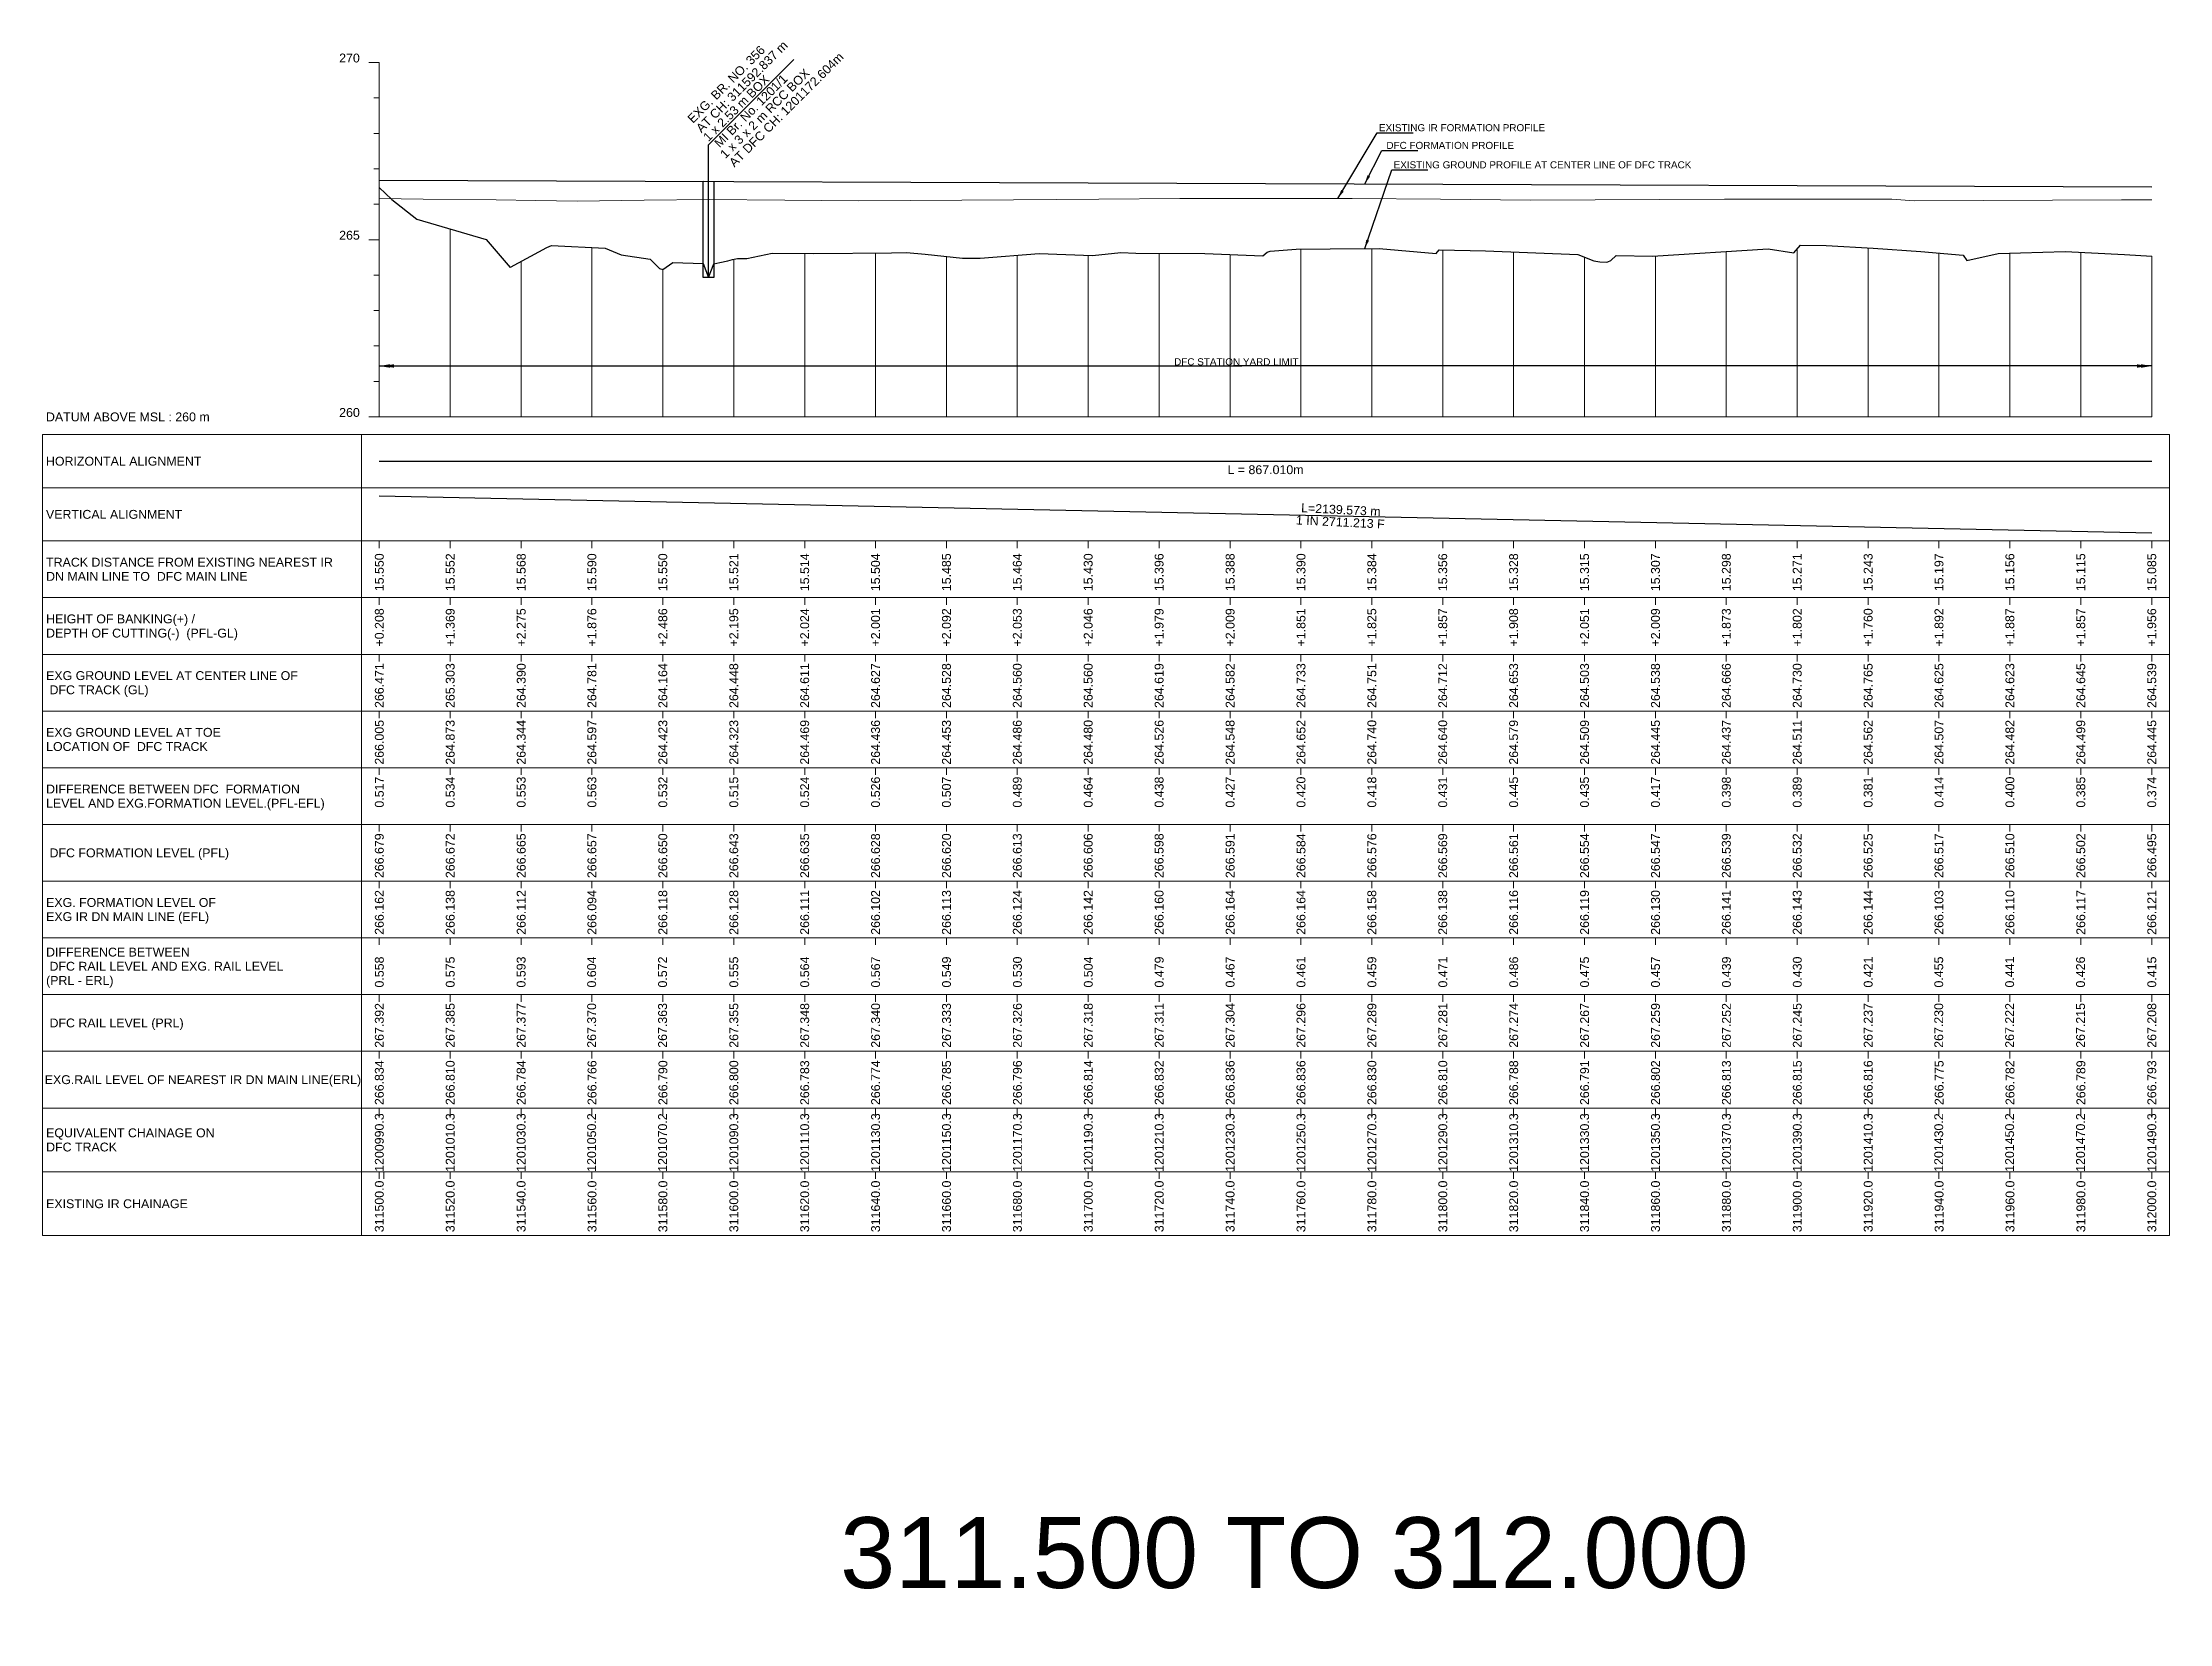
# Model space of a CAD drawing. Header units: metres. Extents: x 26905 to 33492, y -12340 to -11884.
# Drawn here: x 26905 to 27505, y -12340 to -11894 of the extents above; entities that cross this region are included whole.
import ezdxf
from ezdxf.enums import TextEntityAlignment as Align

# ---------------------------------------------------------------- set-up
doc = ezdxf.new("R2010")
doc.units = ezdxf.units.M
doc.header["$MEASUREMENT"] = 0
doc.layers.get('0').update_dxf_attribs({"lineweight": 0})
for name, color, linetype, lineweight in [('LS BRIDGE INDICATION', 10, 'Continuous', 30), ('LS CUT FILL', 10, 'Continuous', 0), ('LS DATUM', 7, 'Continuous', 0), ('LS DATUM X', 7, 'Continuous', 0), ('LS DATUM Y', 7, 'Continuous', 0), ('LS DIFF. EXG.RL & PRO. RL', 10, 'Continuous', 0), ('LS DIFF. PFL & EFL', 10, 'Continuous', 0), ('LS EXG GL', 7, 'Continuous', 0), ('LS EXG IR CH', 7, 'Continuous', 0), ('LS EXG RL', 7, 'Continuous', 0), ('LS EXG. FL', 7, 'Continuous', 0), ('LS EXG. GL', 7, 'Continuous', 0), ('LS EXG. GL AT PRO. TOE', 7, 'Continuous', 0), ('LS EXG. IR CH', 7, 'Continuous', 0), ('LS EXG. RL', 7, 'Continuous', 0), ('LS FRAME', 7, 'Continuous', 0), ('LS PFL-EFL', 10, 'Continuous', 0), ('LS PRL-ERL', 10, 'Continuous', 0), ('LS PRO FL', 10, 'Continuous', 0), ('LS PRO. CUT & FILL', 10, 'Continuous', 0), ('LS PRO. DFCC CH', 10, 'Continuous', 0), ('LS PRO. FL', 10, 'Continuous', 0), ('LS PRO. RL', 10, 'Continuous', 0), ('LS PROFILE EXG FL', 7, 'Continuous', 25), ('LS PROFILE EXG GL', 7, 'Continuous', 30), ('LS PROFILE PRO FL', 1, 'Continuous', 30), ('LS TICKS', 7, 'Continuous', 0), ('LS TRACK CENTER', 10, 'Continuous', 0), ("LS TRACK CENTER's", 10, 'Continuous', 0), ('Profile Grid', 7, 'Continuous', 0)]:
    doc.layers.add(name, color=color, linetype=linetype, lineweight=lineweight)
for name, color, linetype in [("LS BRIDGE'S", 7, 'Continuous'), ('LS HORIZONTAL ALIGNMENT', 10, 'Continuous'), ('LS VERTICAL ALIGNMENT', 10, 'Continuous'), ('ref text', 3, 'Continuous'), ('STATION YARD LIMIT IN LS', 7, 'Continuous')]:
    doc.layers.add(name, color=color, linetype=linetype)
doc.styles.get("Standard").update_dxf_attribs({"font": 'arial.ttf'})
doc.styles.add('Style-Arial', font='arial.ttf')
doc.styles.add('StyleArial', font='arial.ttf')
doc.dimstyles.get("Standard").update_dxf_attribs({"dimtxt": 0.18, "dimasz": 0.18, "dimexe": 0.18, "dimexo": 0.0625, "dimgap": 0.09, "dimtad": 0, "dimtih": 1, "dimtoh": 1, "dimdec": 4, "dimzin": 0, "dimdsep": 46, "dimtxsty": 'Standard', "dimcen": 0.09, "dimadec": 0, "dimazin": 0, "dimtfac": 1, "dimtdec": 4, "dimtofl": 0, "dimtmove": 0, "dimatfit": 3, "dimfxl": 1, "dimtolj": 1, "dimtzin": 0, "dimarcsym": 0})

msp = doc.modelspace()

# ---------------------------------------------------------------- texts
at = {"layer": "LS BRIDGE'S"}
for s, p in [('EXG. BR. NO. 356 ', (27088.45, -11917.34)), ('AT CH: 311592.837 m', (27090.86, -11919.99)), ('1 x 2.53 m BOX ', (27092.86, -11922.49))]:
    msp.add_text(s, height=2.5, rotation=45, dxfattribs=at).set_placement(p)
at = {"layer": "LS BRIDGE'S", "color": 10}
for s, p in [('AT DFC CH: 1201172.604m', (27100.17, -11929.7)), (' MI Br. No. 1201/1', (27095.34, -11924.9)), ('1 x 3 x 2 m RCC BOX', (27097.64, -11927.3))]:
    msp.add_text(s, height=2.5, rotation=45, dxfattribs=at).set_placement(p)
at = {"layer": 'LS CUT FILL', "style": 'Style-Arial'}
for s, p in [('+0.208', (27000, -12054)), ('+1.369', (27020, -12054)), ('+2.275', (27040.03, -12054)), ('+1.876', (27059.97, -12054)), ('+2.486', (27079.97, -12054)), ('+2.195', (27099.99, -12054)), ('+2.024', (27119.99, -12054)), ('+2.001', (27139.98, -12054)), ('+2.092', (27159.98, -12054)), ('+2.053', (27179.97, -12054)), ('+2.046', (27199.97, -12054)), ('+1.979', (27219.97, -12054)), ('+2.009', (27240, -12054)), ('+1.851', (27260, -12054)), ('+1.825', (27279.98, -12054)), ('+1.857', (27299.98, -12054)), ('+1.908', (27319.98, -12054)), ('+2.051', (27339.99, -12054)), ('+2.009', (27359.99, -12054)), ('+1.873', (27379.98, -12054)), ('+1.802', (27399.98, -12054)), ('+1.760', (27419.98, -12054)), ('+1.892', (27439.97, -12054)), ('+1.887', (27459.97, -12054)), ('+1.857', (27479.97, -12054)), ('+1.956', (27499.99, -12054))]:
    msp.add_text(s, height=2.5, rotation=90, dxfattribs=at).set_placement(p, align=Align.MIDDLE_RIGHT)
at = {"layer": 'LS DATUM', "color": 7, "style": 'StyleArial'}
msp.add_text('DATUM ABOVE MSL : 260 m', height=2.5, rotation=0.00003, dxfattribs=at).set_placement((26905.97, -12000), align=Align.MIDDLE_LEFT)
at = {"layer": 'LS DATUM Y', "color": 7, "lineweight": 0, "style": 'Style-Arial'}
for s, p in [('270', (26994.5, -11900)), ('270', (26994.5, -11900)), ('265', (26994.5, -11950)), ('260', (26994.5, -12000))]:
    msp.add_text(s, height=2.5, dxfattribs=at).set_placement(p, align=Align.RIGHT)
at = {"layer": 'LS DIFF. EXG.RL & PRO. RL', "color": 10, "style": 'StyleArial'}
for s, p in [('DIFFERENCE BETWEEN ', (26906, -12151)), (' DFC RAIL LEVEL AND EXG. RAIL LEVEL ', (26906, -12155)), ('(PRL - ERL)', (26906, -12159))]:
    msp.add_text(s, height=2.5, rotation=0.00003, dxfattribs=at).set_placement(p, align=Align.MIDDLE_LEFT)
at = {"layer": 'LS DIFF. PFL & EFL', "color": 10, "style": 'StyleArial'}
for s, p in [('DIFFERENCE BETWEEN DFC  FORMATION ', (26906, -12105)), ('LEVEL AND EXG.FORMATION LEVEL.(PFL-EFL)', (26906, -12109))]:
    msp.add_text(s, height=2.5, rotation=0.00003, dxfattribs=at).set_placement(p, align=Align.MIDDLE_LEFT)
at = {"layer": 'LS EXG GL', "style": 'Style-Arial'}
for s, p in [('266.471', (27000, -12069.5)), ('265.303', (27020, -12069.5)), ('264.390', (27040.03, -12069.5)), ('264.781', (27059.97, -12069.5)), ('264.164', (27079.97, -12069.5)), ('264.448', (27099.99, -12069.5)), ('264.611', (27119.99, -12069.5)), ('264.627', (27139.98, -12069.5)), ('264.528', (27159.98, -12069.5)), ('264.560', (27179.97, -12069.5)), ('264.560', (27199.97, -12069.5)), ('264.619', (27219.97, -12069.5)), ('264.582', (27240, -12069.5)), ('264.733', (27260, -12069.5)), ('264.751', (27279.98, -12069.5)), ('264.712', (27299.98, -12069.5)), ('264.653', (27319.98, -12069.5)), ('264.503', (27339.99, -12069.5)), ('264.538', (27359.99, -12069.5)), ('264.666', (27379.98, -12069.5)), ('264.730', (27399.98, -12069.5)), ('264.765', (27419.98, -12069.5)), ('264.625', (27439.97, -12069.5)), ('264.623', (27459.97, -12069.5)), ('264.645', (27479.97, -12069.5)), ('264.539', (27499.99, -12069.5))]:
    msp.add_text(s, height=2.5, rotation=90, dxfattribs=at).set_placement(p, align=Align.MIDDLE_RIGHT)
at = {"layer": 'LS EXG IR CH', "lineweight": 0, "style": 'Style-Arial'}
for s, p in [('311500.0', (27000, -12215.47)), ('311520.0', (27020, -12215.47)), ('311540.0', (27040, -12215.47)), ('311560.0', (27060, -12215.47)), ('311580.0', (27080, -12215.47)), ('311600.0', (27100, -12215.47)), ('311620.0', (27120, -12215.47)), ('311640.0', (27140, -12215.47)), ('311660.0', (27160, -12215.47)), ('311680.0', (27180, -12215.47)), ('311700.0', (27200, -12215.47)), ('311720.0', (27220, -12215.47)), ('311740.0', (27240, -12215.47)), ('311760.0', (27260, -12215.47)), ('311780.0', (27280, -12215.47)), ('311800.0', (27300, -12215.47)), ('311820.0', (27320, -12215.47)), ('311840.0', (27340, -12215.47)), ('311860.0', (27360, -12215.47)), ('311880.0', (27380, -12215.47)), ('311900.0', (27400, -12215.47)), ('311920.0', (27420, -12215.47)), ('311940.0', (27440, -12215.47)), ('311960.0', (27460, -12215.47)), ('311980.0', (27480, -12215.47)), ('312000.0', (27500, -12215.47))]:
    msp.add_text(s, height=2.5, rotation=90, dxfattribs=at).set_placement(p, align=Align.MIDDLE_RIGHT)
at = {"layer": 'LS EXG RL', "style": 'Style-Arial'}
for s, p in [('266.834', (27000, -12181.54)), ('266.810', (27020, -12181.54)), ('266.784', (27040, -12181.54)), ('266.766', (27060, -12181.54)), ('266.790', (27080, -12181.54)), ('266.800', (27100, -12181.54)), ('266.783', (27120, -12181.54)), ('266.774', (27140, -12181.54)), ('266.785', (27160, -12181.54)), ('266.796', (27180, -12181.54)), ('266.814', (27200, -12181.54)), ('266.832', (27220, -12181.54)), ('266.836', (27240, -12181.54)), ('266.836', (27260, -12181.54)), ('266.830', (27280, -12181.54)), ('266.810', (27300, -12181.54)), ('266.788', (27320, -12181.54)), ('266.791', (27340, -12181.54)), ('266.802', (27360, -12181.54)), ('266.813', (27380, -12181.54)), ('266.815', (27400, -12181.54)), ('266.816', (27420, -12181.54)), ('266.775', (27440, -12181.54)), ('266.782', (27460, -12181.54)), ('266.789', (27480, -12181.54)), ('266.793', (27500, -12181.54))]:
    msp.add_text(s, height=2.5, rotation=90, dxfattribs=at).set_placement(p, align=Align.MIDDLE_RIGHT)
at = {"layer": 'LS EXG. FL', "style": 'StyleArial'}
for s, p in [('EXG. FORMATION LEVEL OF', (26906, -12137)), ('EXG IR DN MAIN LINE (EFL)', (26906, -12141))]:
    msp.add_text(s, height=2.5, rotation=0.00003, dxfattribs=at).set_placement(p, align=Align.MIDDLE_LEFT)
at = {"layer": 'LS EXG. FL'}
for s, p in [('266.162', (27000, -12133.5)), ('266.138', (27020, -12133.5)), ('266.112', (27040.03, -12133.5)), ('266.094', (27059.97, -12133.5)), ('266.118', (27079.97, -12133.5)), ('266.128', (27099.99, -12133.5)), ('266.111', (27119.99, -12133.5)), ('266.102', (27139.98, -12133.5)), ('266.113', (27159.98, -12133.5)), ('266.124', (27179.97, -12133.5)), ('266.142', (27199.97, -12133.5)), ('266.160', (27219.97, -12133.5)), ('266.164', (27240, -12133.5)), ('266.164', (27260, -12133.5)), ('266.158', (27279.98, -12133.5)), ('266.138', (27299.98, -12133.5)), ('266.116', (27319.98, -12133.5)), ('266.119', (27339.99, -12133.5)), ('266.130', (27359.99, -12133.5)), ('266.141', (27379.98, -12133.5)), ('266.143', (27399.98, -12133.5)), ('266.144', (27419.98, -12133.5)), ('266.103', (27439.97, -12133.5)), ('266.110', (27459.97, -12133.5)), ('266.117', (27479.97, -12133.5)), ('266.121', (27499.99, -12133.5))]:
    msp.add_text(s, height=2.5, rotation=90, dxfattribs=at).set_placement(p, align=Align.MIDDLE_RIGHT)
at = {"layer": 'LS EXG. GL', "color": 7, "style": 'StyleArial'}
for s, p in [('EXG GROUND LEVEL AT CENTER LINE OF ', (26906, -12073)), (' DFC TRACK (GL)', (26906, -12077))]:
    msp.add_text(s, height=2.5, rotation=0.00003, dxfattribs=at).set_placement(p, align=Align.MIDDLE_LEFT)
at = {"layer": 'LS EXG. GL AT PRO. TOE', "color": 7, "style": 'StyleArial'}
for s, p in [('EXG GROUND LEVEL AT TOE', (26906, -12089)), ('LOCATION OF  DFC TRACK', (26906, -12093))]:
    msp.add_text(s, height=2.5, rotation=0.00003, dxfattribs=at).set_placement(p, align=Align.MIDDLE_LEFT)
at = {"layer": 'LS EXG. GL AT PRO. TOE'}
for s, p in [('266.005', (27000, -12085.5)), ('264.873', (27020, -12085.5)), ('264.344', (27040.03, -12085.5)), ('264.597', (27059.97, -12085.5)), ('264.423', (27079.97, -12085.5)), ('264.323', (27099.99, -12085.5)), ('264.469', (27119.99, -12085.5)), ('264.436', (27139.98, -12085.5)), ('264.453', (27159.98, -12085.5)), ('264.486', (27179.97, -12085.5)), ('264.480', (27199.97, -12085.5)), ('264.526', (27219.97, -12085.5)), ('264.548', (27240, -12085.5)), ('264.652', (27260, -12085.5)), ('264.740', (27279.98, -12085.5)), ('264.640', (27299.98, -12085.5)), ('264.579', (27319.98, -12085.5)), ('264.509', (27339.99, -12085.5)), ('264.445', (27359.99, -12085.5)), ('264.437', (27379.98, -12085.5)), ('264.511', (27399.98, -12085.5)), ('264.562', (27419.98, -12085.5)), ('264.507', (27439.97, -12085.5)), ('264.482', (27459.97, -12085.5)), ('264.499', (27479.97, -12085.5)), ('264.445', (27499.99, -12085.5))]:
    msp.add_text(s, height=2.5, rotation=90, dxfattribs=at).set_placement(p, align=Align.MIDDLE_RIGHT)
at = {"layer": 'LS EXG. IR CH', "style": 'StyleArial'}
msp.add_text('EXISTING IR CHAINAGE', height=2.5, rotation=0.00003, dxfattribs=at).set_placement((26906, -12222), align=Align.MIDDLE_LEFT)
at = {"layer": 'LS EXG. RL', "style": 'StyleArial'}
msp.add_text('EXG.RAIL LEVEL OF NEAREST IR DN MAIN LINE(ERL)', height=2.5, rotation=0.00003, dxfattribs=at).set_placement((26905.61, -12187), align=Align.MIDDLE_LEFT)
at = {"layer": 'LS HORIZONTAL ALIGNMENT', "style": 'StyleArial'}
msp.add_text('HORIZONTAL ALIGNMENT', height=2.5, rotation=0.00003, dxfattribs=at).set_placement((26905.97, -12012.5), align=Align.MIDDLE_LEFT)
at = {"layer": 'LS HORIZONTAL ALIGNMENT', "insert": (27249.99, -12014.92), "char_height": 2.5, "attachment_point": 5, "line_spacing_factor": 0.6, "style": 'Style-Arial'}
msp.add_mtext('L = 867.010m', dxfattribs=at)
at = {"layer": 'LS PFL-EFL'}
for s, p in [('0.517', (27000, -12101.5)), ('0.534', (27020, -12101.5)), ('0.553', (27040.03, -12101.5)), ('0.563', (27059.97, -12101.5)), ('0.532', (27079.97, -12101.5)), ('0.515', (27099.99, -12101.5)), ('0.524', (27119.99, -12101.5)), ('0.526', (27139.98, -12101.5)), ('0.507', (27159.98, -12101.5)), ('0.489', (27179.97, -12101.5)), ('0.464', (27199.97, -12101.5)), ('0.438', (27219.97, -12101.5)), ('0.427', (27240, -12101.5)), ('0.420', (27260, -12101.5)), ('0.418', (27279.98, -12101.5)), ('0.431', (27299.98, -12101.5)), ('0.445', (27319.98, -12101.5)), ('0.435', (27339.99, -12101.5)), ('0.417', (27359.99, -12101.5)), ('0.398', (27379.98, -12101.5)), ('0.389', (27399.98, -12101.5)), ('0.381', (27419.98, -12101.5)), ('0.414', (27439.97, -12101.5)), ('0.400', (27459.97, -12101.5)), ('0.385', (27479.97, -12101.5)), ('0.374', (27499.99, -12101.5))]:
    msp.add_text(s, height=2.5, rotation=90, dxfattribs=at).set_placement(p, align=Align.MIDDLE_RIGHT)
at = {"layer": 'LS PRL-ERL'}
for s, p in [('0.558', (27001.25, -12161)), ('0.575', (27021.25, -12161)), ('0.593', (27041.25, -12161)), ('0.604', (27061.15, -12161)), ('0.572', (27081.15, -12161)), ('0.555', (27101.25, -12161)), ('0.564', (27121.25, -12161)), ('0.567', (27141.25, -12161)), ('0.549', (27161.25, -12161)), ('0.530', (27181.25, -12161)), ('0.504', (27201.25, -12161)), ('0.479', (27221.25, -12161)), ('0.467', (27241.25, -12161)), ('0.461', (27261.25, -12161)), ('0.459', (27281.25, -12161)), ('0.471', (27301.25, -12161)), ('0.486', (27321.25, -12161)), ('0.475', (27341.25, -12161)), ('0.457', (27361.25, -12161)), ('0.439', (27381.25, -12161)), ('0.430', (27401.25, -12161)), ('0.421', (27421.25, -12161)), ('0.455', (27441.15, -12161)), ('0.441', (27461.15, -12161)), ('0.426', (27481.15, -12161)), ('0.415', (27501.25, -12161))]:
    msp.add_text(s, height=2.5, rotation=90, dxfattribs=at).set_placement(p)
at = {"layer": 'LS PRO FL', "style": 'Style-Arial'}
for s, p in [('266.679', (27000, -12117.5)), ('266.672', (27020, -12117.5)), ('266.665', (27040.03, -12117.5)), ('266.657', (27059.97, -12117.5)), ('266.650', (27079.97, -12117.5)), ('266.643', (27099.99, -12117.5)), ('266.635', (27119.99, -12117.5)), ('266.628', (27139.98, -12117.5)), ('266.620', (27159.98, -12117.5)), ('266.613', (27179.97, -12117.5)), ('266.606', (27199.97, -12117.5)), ('266.598', (27219.97, -12117.5)), ('266.591', (27240, -12117.5)), ('266.584', (27260, -12117.5)), ('266.576', (27279.98, -12117.5)), ('266.569', (27299.98, -12117.5)), ('266.561', (27319.98, -12117.5)), ('266.554', (27339.99, -12117.5)), ('266.547', (27359.99, -12117.5)), ('266.539', (27379.98, -12117.5)), ('266.532', (27399.98, -12117.5)), ('266.525', (27419.98, -12117.5)), ('266.517', (27439.97, -12117.5)), ('266.510', (27459.97, -12117.5)), ('266.502', (27479.97, -12117.5)), ('266.495', (27499.99, -12117.5))]:
    msp.add_text(s, height=2.5, rotation=90, dxfattribs=at).set_placement(p, align=Align.MIDDLE_RIGHT)
at = {"layer": 'LS PRO. CUT & FILL', "color": 10, "style": 'StyleArial'}
for s, p in [('HEIGHT OF BANKING(+) /', (26906, -12057)), ('DEPTH OF CUTTING(-)  (PFL-GL)', (26906, -12061))]:
    msp.add_text(s, height=2.5, rotation=0.00003, dxfattribs=at).set_placement(p, align=Align.MIDDLE_LEFT)
at = {"layer": 'LS PRO. DFCC CH'}
for s, p in [('1200990.3', (27001.25, -12213)), ('1201010.3', (27021.25, -12213)), ('1201030.3', (27041.25, -12213)), ('1201050.2', (27061.15, -12213)), ('1201070.2', (27081.15, -12213)), ('1201090.3', (27101.25, -12213)), ('1201110.3', (27121.25, -12213)), ('1201130.3', (27141.25, -12213)), ('1201150.3', (27161.25, -12213)), ('1201170.3', (27181.25, -12213)), ('1201190.3', (27201.25, -12213)), ('1201210.3', (27221.25, -12213)), ('1201230.3', (27241.25, -12213)), ('1201250.3', (27261.25, -12213)), ('1201270.3', (27281.25, -12213)), ('1201290.3', (27301.25, -12213)), ('1201310.3', (27321.25, -12213)), ('1201330.3', (27341.25, -12213)), ('1201350.3', (27361.25, -12213)), ('1201370.3', (27381.25, -12213)), ('1201390.3', (27401.25, -12213)), ('1201410.3', (27421.25, -12213)), ('1201430.2', (27441.15, -12213)), ('1201450.2', (27461.15, -12213)), ('1201470.2', (27481.15, -12213)), ('1201490.3', (27501.25, -12213))]:
    msp.add_text(s, height=2.5, rotation=90, dxfattribs=at).set_placement(p)
at = {"layer": 'LS PRO. DFCC CH', "color": 10, "style": 'Style-Arial'}
for s, p in [('EQUIVALENT CHAINAGE ON ', (26906, -12202)), (' DFC TRACK', (26905.04, -12206))]:
    msp.add_text(s, height=2.5, rotation=0.00003, dxfattribs=at).set_placement(p, align=Align.MIDDLE_LEFT)
at = {"layer": 'LS PRO. FL', "color": 10, "style": 'StyleArial'}
msp.add_text(' DFC FORMATION LEVEL (PFL) ', height=2.5, rotation=0.00003, dxfattribs=at).set_placement((26906, -12123), align=Align.MIDDLE_LEFT)
at = {"layer": 'LS PRO. RL'}
for s, p in [('267.392', (27001.25, -12178)), ('267.385', (27021.25, -12178)), ('267.377', (27041.25, -12178)), ('267.370', (27061.15, -12178)), ('267.363', (27081.15, -12178)), ('267.355', (27101.25, -12178)), ('267.348', (27121.25, -12178)), ('267.340', (27141.25, -12178)), ('267.333', (27161.25, -12178)), ('267.326', (27181.25, -12178)), ('267.318', (27201.25, -12178)), ('267.311', (27221.25, -12178)), ('267.304', (27241.25, -12178)), ('267.296', (27261.25, -12178)), ('267.289', (27281.25, -12178)), ('267.281', (27301.25, -12178)), ('267.274', (27321.25, -12178)), ('267.267', (27341.25, -12178)), ('267.259', (27361.25, -12178)), ('267.252', (27381.25, -12178)), ('267.245', (27401.25, -12178)), ('267.237', (27421.25, -12178)), ('267.230', (27441.15, -12178)), ('267.222', (27461.15, -12178)), ('267.215', (27481.15, -12178)), ('267.208', (27501.25, -12178))]:
    msp.add_text(s, height=2.5, rotation=90, dxfattribs=at).set_placement(p)
at = {"layer": 'LS PRO. RL', "color": 10, "style": 'StyleArial'}
msp.add_text(' DFC RAIL LEVEL (PRL)', height=2.5, rotation=0.00003, dxfattribs=at).set_placement((26906, -12171), align=Align.MIDDLE_LEFT)
at = {"layer": 'LS PROFILE EXG FL', "color": 7, "linetype": 'Continuous', "lineweight": 0, "style": 'Style-Arial'}
msp.add_text('EXISTING IR FORMATION PROFILE', height=2, dxfattribs=at).set_placement((27281.99, -11919.41))
at = {"layer": 'LS PROFILE EXG GL', "color": 7, "lineweight": 0, "style": 'Style-Arial'}
msp.add_text('EXISTING GROUND PROFILE AT CENTER LINE OF DFC TRACK', height=2, dxfattribs=at).set_placement((27286.14, -11929.88, 0))
at = {"layer": 'LS PROFILE PRO FL', "style": 'Style-Arial'}
msp.add_text('  DFC FORMATION PROFILE', height=2, dxfattribs=at).set_placement((27282.54, -11924.4, 0))
at = {"layer": 'LS TRACK CENTER'}
for s, p in [('15.550', (27000, -12038.5)), ('15.552', (27020, -12038.5)), ('15.568', (27040.03, -12038.5)), ('15.590', (27059.97, -12038.5)), ('15.550', (27079.97, -12038.5)), ('15.521', (27099.99, -12038.5)), ('15.514', (27119.99, -12038.5)), ('15.504', (27139.98, -12038.5)), ('15.485', (27159.98, -12038.5)), ('15.464', (27179.97, -12038.5)), ('15.430', (27199.97, -12038.5)), ('15.396', (27219.97, -12038.5)), ('15.388', (27240, -12038.5)), ('15.390', (27260, -12038.5)), ('15.384', (27279.98, -12038.5)), ('15.356', (27299.98, -12038.5)), ('15.328', (27319.98, -12038.5)), ('15.315', (27339.99, -12038.5)), ('15.307', (27359.99, -12038.5)), ('15.298', (27379.98, -12038.5)), ('15.271', (27399.98, -12038.5)), ('15.243', (27419.98, -12038.5)), ('15.197', (27439.97, -12038.5)), ('15.156', (27459.97, -12038.5)), ('15.115', (27479.97, -12038.5)), ('15.085', (27499.99, -12038.5))]:
    msp.add_text(s, height=2.5, rotation=90, dxfattribs=at).set_placement(p, align=Align.MIDDLE_RIGHT)
at = {"layer": "LS TRACK CENTER's", "color": 10, "style": 'StyleArial'}
for s, p in [('TRACK DISTANCE FROM EXISTING NEAREST IR ', (26906, -12041)), ('DN MAIN LINE TO  DFC MAIN LINE', (26906, -12045))]:
    msp.add_text(s, height=2.5, rotation=0.00003, dxfattribs=at).set_placement(p, align=Align.MIDDLE_LEFT)
at = {"layer": 'LS VERTICAL ALIGNMENT', "style": 'StyleArial'}
msp.add_text('VERTICAL ALIGNMENT', height=2.5, rotation=0.00003, dxfattribs=at).set_placement((26905.97, -12027.5), align=Align.MIDDLE_LEFT)
at = {"layer": 'LS VERTICAL ALIGNMENT', "insert": (27271.17, -12027.94), "char_height": 2.5, "attachment_point": 5, "rotation": 357.30427, "line_spacing_factor": 0.84, "style": 'Style-Arial'}
msp.add_mtext('L=2139.573 m\\P1 IN 2711.213 F', dxfattribs=at)
at = {"layer": 'ref text', "color": 3, "insert": (27130, -12330.71), "char_height": 20, "width": 256.3165, "attachment_point": 7, "bg_fill": 3, "box_fill_scale": 1.5, "bg_fill_color": 256, "bg_fill_transparency": 0}
msp.add_mtext('311.500 TO 312.000', dxfattribs=at)
at = {"layer": 'STATION YARD LIMIT IN LS', "color": 10, "lineweight": 15, "insert": (27241.75, -11984.47), "char_height": 2, "attachment_point": 5, "rotation": 0.00003, "line_spacing_factor": 0.84, "style": 'Style-Arial'}
msp.add_mtext('DFC STATION YARD LIMIT', dxfattribs=at)

# ---------------------------------------------------------------- linework, layer by layer
msp.add_lwpolyline([(26905, -12005), (26995, -12005)])
at = {"layer": 'LS BRIDGE INDICATION'}
msp.add_lwpolyline([(27091.34, -11933.54), (27094.34, -11933.55), (27094.34, -11960.66), (27091.34, -11960.66)], close=True, dxfattribs=at)
at = {"layer": "LS BRIDGE'S"}
msp.add_lwpolyline([(27092.84, -11960.66), (27092.84, -11923.2), (27116.89, -11899.15)], dxfattribs=at)
at = {"layer": 'LS DATUM X', "color": 7, "linetype": 'Continuous', "lineweight": 0}
msp.add_line((27000, -12000), (27499.99, -12000), dxfattribs=at)
at = {"layer": 'LS DATUM Y', "color": 7, "linetype": 'Continuous', "lineweight": 0}
for p, q in [((26997, -11900), (27000, -11900)), ((26997, -11900), (27000, -11900)), ((27000, -12000), (27000, -11900)), ((26998.5, -11910), (27000, -11910)), ((26998.5, -11920), (27000, -11920)), ((26998.5, -11930), (27000, -11930)), ((26998.5, -11940), (27000, -11940)), ((26997, -11950), (27000, -11950)), ((26998.5, -11960), (27000, -11960)), ((26998.5, -11970), (27000, -11970)), ((26998.5, -11980), (27000, -11980)), ((26998.5, -11990), (27000, -11990)), ((26997, -12000), (27000, -12000))]:
    msp.add_line(p, q, dxfattribs=at)
at = {"layer": 'LS FRAME'}
for points in [[(26995, -12231), (26905, -12231), (26905, -12005)], [(26995, -12020), (26905, -12020)], [(26995, -12035), (26905, -12035)], [(26995, -12051), (26905, -12051)], [(26905, -12051), (26995, -12051)], [(26995, -12067), (26905, -12067)], [(26905, -12067), (26995, -12067)], [(26995, -12083), (26905, -12083)], [(26905, -12083), (26995, -12083)], [(26995, -12099), (26905, -12099)], [(26995, -12115), (26905, -12115)], [(26905, -12115), (26995, -12115)], [(26995, -12131), (26905, -12131)], [(26905, -12131), (26995, -12131)], [(26995, -12147), (26905, -12147)], [(26905, -12147), (26995, -12147)], [(26995, -12163), (26905, -12163)], [(26905, -12163), (26995, -12163)], [(26995, -12179), (26905, -12179)], [(26995, -12195), (26905, -12195)], [(26995, -12213), (26905, -12213)]]:
    msp.add_lwpolyline(points, dxfattribs=at)
at = {"layer": 'LS FRAME', "color": 7, "linetype": 'Continuous', "lineweight": 0, "flags": 128}
for points in [[(26995, -12020), (27504.99, -12020), (27504.99, -12005), (26995, -12005), (26995, -12020)], [(26995, -12035), (27504.99, -12035), (27504.99, -12020), (26995, -12020), (26995, -12035)], [(26995, -12051), (27504.99, -12051), (27504.99, -12035), (26995, -12035), (26995, -12051)], [(26995, -12067), (27504.99, -12067), (27504.99, -12051), (26995, -12051), (26995, -12067)], [(26995, -12083), (27504.99, -12083), (27504.99, -12067), (26995, -12067), (26995, -12083)], [(26995, -12099), (27504.99, -12099), (27504.99, -12083), (26995, -12083), (26995, -12099)], [(26995, -12115), (27504.99, -12115), (27504.99, -12099), (26995, -12099), (26995, -12115)], [(26995, -12131), (27504.99, -12131), (27504.99, -12115), (26995, -12115), (26995, -12131)], [(26995, -12147), (27504.99, -12147), (27504.99, -12131), (26995, -12131), (26995, -12147)], [(26995, -12163), (27504.99, -12163), (27504.99, -12147), (26995, -12147), (26995, -12163)], [(26995, -12179), (27504.99, -12179), (27504.99, -12163), (26995, -12163), (26995, -12179)], [(26995, -12195), (27504.99, -12195), (27504.99, -12179), (26995, -12179), (26995, -12195)], [(26995, -12213), (27504.99, -12213), (27504.99, -12195), (26995, -12195), (26995, -12213)], [(26995, -12231), (27504.99, -12231), (27504.99, -12213), (26995, -12213), (26995, -12231)]]:
    msp.add_lwpolyline(points, close=True, dxfattribs=at)
at = {"layer": 'LS HORIZONTAL ALIGNMENT', "flags": 128}
msp.add_lwpolyline([(27000, -12012.5), (27499.99, -12012.5)], dxfattribs=at)
at = {"layer": 'LS PROFILE EXG FL', "lineweight": 0}
msp.add_lwpolyline([(27000, -11938.38), (27012.4, -11938.53), (27032.96, -11938.78), (27044.14, -11938.94), (27055.8, -11939.11), (27074.76, -11938.88), (27093.07, -11938.66), (27114.4, -11938.84), (27135.24, -11939.01), (27178.92, -11938.77), (27202.99, -11938.55), (27225.85, -11938.35), (27274.44, -11938.37), (27299.35, -11938.61), (27324.72, -11938.89), (27379.43, -11938.59), (27426.71, -11938.55), (27432.98, -11939), (27491.47, -11938.79), (27500, -11938.79)], dxfattribs=at)
at = {"layer": 'LS PROFILE EXG GL', "flags": 128}
msp.add_lwpolyline([(27000, -11935.29), (27003.55, -11938.7), (27010.57, -11944.18), (27030.18, -11949.98), (27036.96, -11957.83), (27036.99, -11957.75), (27047.22, -11952.19), (27048.59, -11951.61), (27063.68, -11952.39), (27068.27, -11954.24), (27076.44, -11955.51), (27079.04, -11958.17), (27079.94, -11958.38), (27079.94, -11958.38), (27082.83, -11956.41), (27091.34, -11956.77), (27092.84, -11960.66), (27094.34, -11956.85), (27096.06, -11956.42), (27098.28, -11955.96), (27099.67, -11955.59), (27101.03, -11955.31), (27101.03, -11955.31), (27103.66, -11955.29), (27110.82, -11953.77), (27110.82, -11953.77), (27122.54, -11953.92), (27144.52, -11953.68), (27148.74, -11953.64), (27153.98, -11954.06), (27164.47, -11955.21), (27169.51, -11955.19), (27186.11, -11953.94), (27201.2, -11954.45), (27209.16, -11953.66), (27213.37, -11953.77), (27232.86, -11953.88), (27249.28, -11954.57), (27250.44, -11953.55), (27251.35, -11953.21), (27258.65, -11952.67), (27268.23, -11952.61), (27282.06, -11952.47), (27298.14, -11953.92), (27298.14, -11953.92), (27298.93, -11952.86), (27312, -11953.13), (27312, -11953.13), (27338.1, -11954.23), (27342.59, -11955.98), (27344.33, -11956.21), (27346.3, -11956.37), (27346.54, -11956.28), (27347.41, -11955.92), (27348.91, -11954.51), (27359.17, -11954.67), (27391.76, -11952.58), (27399.07, -11953.75), (27400.94, -11951.58), (27408.12, -11951.67), (27421.38, -11952.43), (27434.83, -11953.32), (27446.78, -11954.33), (27447.8, -11955.9), (27456.69, -11953.87), (27475.56, -11953.34), (27492.32, -11954.16), (27499.99, -11954.61)], dxfattribs=at)
at = {"layer": 'LS PROFILE PRO FL'}
msp.add_line((27000, -11933.21), (27499.99, -11935.05), dxfattribs=at)
at = {"layer": 'LS TICKS', "color": 7, "linetype": 'Continuous', "lineweight": 0, "flags": 128}
for points in [[(27000, -12037), (27000, -12035)], [(27020, -12037), (27020, -12035)], [(27040.03, -12037), (27040.03, -12035)], [(27059.97, -12037), (27059.97, -12035)], [(27079.97, -12037), (27079.97, -12035)], [(27099.99, -12037), (27099.99, -12035)], [(27119.99, -12037), (27119.99, -12035)], [(27139.98, -12037), (27139.98, -12035)], [(27159.98, -12037), (27159.98, -12035)], [(27179.97, -12037), (27179.97, -12035)], [(27199.97, -12037), (27199.97, -12035)], [(27219.97, -12037), (27219.97, -12035)], [(27240, -12037), (27240, -12035)], [(27260, -12037), (27260, -12035)], [(27279.98, -12037), (27279.98, -12035)], [(27299.98, -12037), (27299.98, -12035)], [(27319.98, -12037), (27319.98, -12035)], [(27339.99, -12037), (27339.99, -12035)], [(27359.99, -12037), (27359.99, -12035)], [(27379.98, -12037), (27379.98, -12035)], [(27399.98, -12037), (27399.98, -12035)], [(27419.98, -12037), (27419.98, -12035)], [(27439.97, -12037), (27439.97, -12035)], [(27459.97, -12037), (27459.97, -12035)], [(27479.97, -12037), (27479.97, -12035)], [(27499.99, -12037), (27499.99, -12035)], [(27000, -12053), (27000, -12051)], [(27020, -12053), (27020, -12051)], [(27040.03, -12053), (27040.03, -12051)], [(27059.97, -12053), (27059.97, -12051)], [(27079.97, -12053), (27079.97, -12051)], [(27099.99, -12053), (27099.99, -12051)], [(27119.99, -12053), (27119.99, -12051)], [(27139.98, -12053), (27139.98, -12051)], [(27159.98, -12053), (27159.98, -12051)], [(27179.97, -12053), (27179.97, -12051)], [(27199.97, -12053), (27199.97, -12051)], [(27219.97, -12053), (27219.97, -12051)], [(27240, -12053), (27240, -12051)], [(27260, -12053), (27260, -12051)], [(27279.98, -12053), (27279.98, -12051)], [(27299.98, -12053), (27299.98, -12051)], [(27319.98, -12053), (27319.98, -12051)], [(27339.99, -12053), (27339.99, -12051)], [(27359.99, -12053), (27359.99, -12051)], [(27379.98, -12053), (27379.98, -12051)], [(27399.98, -12053), (27399.98, -12051)], [(27419.98, -12053), (27419.98, -12051)], [(27439.97, -12053), (27439.97, -12051)], [(27459.97, -12053), (27459.97, -12051)], [(27479.97, -12053), (27479.97, -12051)], [(27499.99, -12053), (27499.99, -12051)], [(27000, -12069), (27000, -12067)], [(27020, -12069), (27020, -12067)], [(27040.03, -12069), (27040.03, -12067)], [(27059.97, -12069), (27059.97, -12067)], [(27079.97, -12069), (27079.97, -12067)], [(27099.99, -12069), (27099.99, -12067)], [(27119.99, -12069), (27119.99, -12067)], [(27139.98, -12069), (27139.98, -12067)], [(27159.98, -12069), (27159.98, -12067)], [(27179.97, -12069), (27179.97, -12067)], [(27199.97, -12069), (27199.97, -12067)], [(27219.97, -12069), (27219.97, -12067)], [(27240, -12069), (27240, -12067)], [(27260, -12069), (27260, -12067)], [(27279.98, -12069), (27279.98, -12067)], [(27299.98, -12069), (27299.98, -12067)], [(27319.98, -12069), (27319.98, -12067)], [(27339.99, -12069), (27339.99, -12067)], [(27359.99, -12069), (27359.99, -12067)], [(27379.98, -12069), (27379.98, -12067)], [(27399.98, -12069), (27399.98, -12067)], [(27419.98, -12069), (27419.98, -12067)], [(27439.97, -12069), (27439.97, -12067)], [(27459.97, -12069), (27459.97, -12067)], [(27479.97, -12069), (27479.97, -12067)], [(27499.99, -12069), (27499.99, -12067)], [(27000, -12085), (27000, -12083)], [(27020, -12085), (27020, -12083)], [(27040.03, -12085), (27040.03, -12083)], [(27059.97, -12085), (27059.97, -12083)], [(27079.97, -12085), (27079.97, -12083)], [(27099.99, -12085), (27099.99, -12083)], [(27119.99, -12085), (27119.99, -12083)], [(27139.98, -12085), (27139.98, -12083)], [(27159.98, -12085), (27159.98, -12083)], [(27179.97, -12085), (27179.97, -12083)], [(27199.97, -12085), (27199.97, -12083)], [(27219.97, -12085), (27219.97, -12083)], [(27240, -12085), (27240, -12083)], [(27260, -12085), (27260, -12083)], [(27279.98, -12085), (27279.98, -12083)], [(27299.98, -12085), (27299.98, -12083)], [(27319.98, -12085), (27319.98, -12083)], [(27339.99, -12085), (27339.99, -12083)], [(27359.99, -12085), (27359.99, -12083)], [(27379.98, -12085), (27379.98, -12083)], [(27399.98, -12085), (27399.98, -12083)], [(27419.98, -12085), (27419.98, -12083)], [(27439.97, -12085), (27439.97, -12083)], [(27459.97, -12085), (27459.97, -12083)], [(27479.97, -12085), (27479.97, -12083)], [(27499.99, -12085), (27499.99, -12083)], [(27000, -12101), (27000, -12099)], [(27020, -12101), (27020, -12099)], [(27040.03, -12101), (27040.03, -12099)], [(27059.97, -12101), (27059.97, -12099)], [(27079.97, -12101), (27079.97, -12099)], [(27099.99, -12101), (27099.99, -12099)], [(27119.99, -12101), (27119.99, -12099)], [(27139.98, -12101), (27139.98, -12099)], [(27159.98, -12101), (27159.98, -12099)], [(27179.97, -12101), (27179.97, -12099)], [(27199.97, -12101), (27199.97, -12099)], [(27219.97, -12101), (27219.97, -12099)], [(27240, -12101), (27240, -12099)], [(27260, -12101), (27260, -12099)], [(27279.98, -12101), (27279.98, -12099)], [(27299.98, -12101), (27299.98, -12099)], [(27319.98, -12101), (27319.98, -12099)], [(27339.99, -12101), (27339.99, -12099)], [(27359.99, -12101), (27359.99, -12099)], [(27379.98, -12101), (27379.98, -12099)], [(27399.98, -12101), (27399.98, -12099)], [(27419.98, -12101), (27419.98, -12099)], [(27439.97, -12101), (27439.97, -12099)], [(27459.97, -12101), (27459.97, -12099)], [(27479.97, -12101), (27479.97, -12099)], [(27499.99, -12101), (27499.99, -12099)], [(27000, -12117), (27000, -12115)], [(27020, -12117), (27020, -12115)], [(27040.03, -12117), (27040.03, -12115)], [(27059.97, -12117), (27059.97, -12115)], [(27079.97, -12117), (27079.97, -12115)], [(27099.99, -12117), (27099.99, -12115)], [(27119.99, -12117), (27119.99, -12115)], [(27139.98, -12117), (27139.98, -12115)], [(27159.98, -12117), (27159.98, -12115)], [(27179.97, -12117), (27179.97, -12115)], [(27199.97, -12117), (27199.97, -12115)], [(27219.97, -12117), (27219.97, -12115)], [(27240, -12117), (27240, -12115)], [(27260, -12117), (27260, -12115)], [(27279.98, -12117), (27279.98, -12115)], [(27299.98, -12117), (27299.98, -12115)], [(27319.98, -12117), (27319.98, -12115)], [(27339.99, -12117), (27339.99, -12115)], [(27359.99, -12117), (27359.99, -12115)], [(27379.98, -12117), (27379.98, -12115)], [(27399.98, -12117), (27399.98, -12115)], [(27419.98, -12117), (27419.98, -12115)], [(27439.97, -12117), (27439.97, -12115)], [(27459.97, -12117), (27459.97, -12115)], [(27479.97, -12117), (27479.97, -12115)], [(27499.99, -12117), (27499.99, -12115)], [(27000, -12133), (27000, -12131)], [(27020, -12133), (27020, -12131)], [(27040.03, -12133), (27040.03, -12131)], [(27059.97, -12133), (27059.97, -12131)], [(27079.97, -12133), (27079.97, -12131)], [(27099.99, -12133), (27099.99, -12131)], [(27119.99, -12133), (27119.99, -12131)], [(27139.98, -12133), (27139.98, -12131)], [(27159.98, -12133), (27159.98, -12131)], [(27179.97, -12133), (27179.97, -12131)], [(27199.97, -12133), (27199.97, -12131)], [(27219.97, -12133), (27219.97, -12131)], [(27240, -12133), (27240, -12131)], [(27260, -12133), (27260, -12131)], [(27279.98, -12133), (27279.98, -12131)], [(27299.98, -12133), (27299.98, -12131)], [(27319.98, -12133), (27319.98, -12131)], [(27339.99, -12133), (27339.99, -12131)], [(27359.99, -12133), (27359.99, -12131)], [(27379.98, -12133), (27379.98, -12131)], [(27399.98, -12133), (27399.98, -12131)], [(27419.98, -12133), (27419.98, -12131)], [(27439.97, -12133), (27439.97, -12131)], [(27459.97, -12133), (27459.97, -12131)], [(27479.97, -12133), (27479.97, -12131)], [(27499.99, -12133), (27499.99, -12131)], [(27000, -12149), (27000, -12147)], [(27020, -12149), (27020, -12147)], [(27040.03, -12149), (27040.03, -12147)], [(27059.97, -12149), (27059.97, -12147)], [(27079.97, -12149), (27079.97, -12147)], [(27099.99, -12149), (27099.99, -12147)], [(27119.99, -12149), (27119.99, -12147)], [(27139.98, -12149), (27139.98, -12147)], [(27159.98, -12149), (27159.98, -12147)], [(27179.97, -12149), (27179.97, -12147)], [(27199.97, -12149), (27199.97, -12147)], [(27219.97, -12149), (27219.97, -12147)], [(27240, -12149), (27240, -12147)], [(27260, -12149), (27260, -12147)], [(27279.98, -12149), (27279.98, -12147)], [(27299.98, -12149), (27299.98, -12147)], [(27319.98, -12149), (27319.98, -12147)], [(27339.99, -12149), (27339.99, -12147)], [(27359.99, -12149), (27359.99, -12147)], [(27379.98, -12149), (27379.98, -12147)], [(27399.98, -12149), (27399.98, -12147)], [(27419.98, -12149), (27419.98, -12147)], [(27439.97, -12149), (27439.97, -12147)], [(27459.97, -12149), (27459.97, -12147)], [(27479.97, -12149), (27479.97, -12147)], [(27499.99, -12149), (27499.99, -12147)], [(27000, -12165), (27000, -12163)], [(27020, -12165), (27020, -12163)], [(27040.03, -12165), (27040.03, -12163)], [(27059.97, -12165), (27059.97, -12163)], [(27079.97, -12165), (27079.97, -12163)], [(27099.99, -12165), (27099.99, -12163)], [(27119.99, -12165), (27119.99, -12163)], [(27139.98, -12165), (27139.98, -12163)], [(27159.98, -12165), (27159.98, -12163)], [(27179.97, -12165), (27179.97, -12163)], [(27199.97, -12165), (27199.97, -12163)], [(27219.97, -12165), (27219.97, -12163)], [(27240, -12165), (27240, -12163)], [(27260, -12165), (27260, -12163)], [(27279.98, -12165), (27279.98, -12163)], [(27299.98, -12165), (27299.98, -12163)], [(27319.98, -12165), (27319.98, -12163)], [(27339.99, -12165), (27339.99, -12163)], [(27359.99, -12165), (27359.99, -12163)], [(27379.98, -12165), (27379.98, -12163)], [(27399.98, -12165), (27399.98, -12163)], [(27419.98, -12165), (27419.98, -12163)], [(27439.97, -12165), (27439.97, -12163)], [(27459.97, -12165), (27459.97, -12163)], [(27479.97, -12165), (27479.97, -12163)], [(27499.99, -12165), (27499.99, -12163)], [(27000, -12181), (27000, -12179)], [(27020, -12181), (27020, -12179)], [(27040.03, -12181), (27040.03, -12179)], [(27059.97, -12181), (27059.97, -12179)], [(27079.97, -12181), (27079.97, -12179)], [(27099.99, -12181), (27099.99, -12179)], [(27119.99, -12181), (27119.99, -12179)], [(27139.98, -12181), (27139.98, -12179)], [(27159.98, -12181), (27159.98, -12179)], [(27179.97, -12181), (27179.97, -12179)], [(27199.97, -12181), (27199.97, -12179)], [(27219.97, -12181), (27219.97, -12179)], [(27240, -12181), (27240, -12179)], [(27260, -12181), (27260, -12179)], [(27279.98, -12181), (27279.98, -12179)], [(27299.98, -12181), (27299.98, -12179)], [(27319.98, -12181), (27319.98, -12179)], [(27339.99, -12181), (27339.99, -12179)], [(27359.99, -12181), (27359.99, -12179)], [(27379.98, -12181), (27379.98, -12179)], [(27399.98, -12181), (27399.98, -12179)], [(27419.98, -12181), (27419.98, -12179)], [(27439.97, -12181), (27439.97, -12179)], [(27459.97, -12181), (27459.97, -12179)], [(27479.97, -12181), (27479.97, -12179)], [(27499.99, -12181), (27499.99, -12179)], [(27000, -12197), (27000, -12195)], [(27020, -12197), (27020, -12195)], [(27040.03, -12197), (27040.03, -12195)], [(27059.97, -12197), (27059.97, -12195)], [(27079.97, -12197), (27079.97, -12195)], [(27099.99, -12197), (27099.99, -12195)], [(27119.99, -12197), (27119.99, -12195)], [(27139.98, -12197), (27139.98, -12195)], [(27159.98, -12197), (27159.98, -12195)], [(27179.97, -12197), (27179.97, -12195)], [(27199.97, -12197), (27199.97, -12195)], [(27219.97, -12197), (27219.97, -12195)], [(27240, -12197), (27240, -12195)], [(27260, -12197), (27260, -12195)], [(27279.98, -12197), (27279.98, -12195)], [(27299.98, -12197), (27299.98, -12195)], [(27319.98, -12197), (27319.98, -12195)], [(27339.99, -12197), (27339.99, -12195)], [(27359.99, -12197), (27359.99, -12195)], [(27379.98, -12197), (27379.98, -12195)], [(27399.98, -12197), (27399.98, -12195)], [(27419.98, -12197), (27419.98, -12195)], [(27439.97, -12197), (27439.97, -12195)], [(27459.97, -12197), (27459.97, -12195)], [(27479.97, -12197), (27479.97, -12195)], [(27499.99, -12197), (27499.99, -12195)], [(27000, -12215), (27000, -12213)], [(27001.25, -12215), (27001.25, -12213)], [(27020, -12215), (27020, -12213)], [(27040.03, -12215), (27040.03, -12213)], [(27059.97, -12215), (27059.97, -12213)], [(27079.97, -12215), (27079.97, -12213)], [(27099.99, -12215), (27099.99, -12213)], [(27119.99, -12215), (27119.99, -12213)], [(27139.98, -12215), (27139.98, -12213)], [(27159.98, -12215), (27159.98, -12213)], [(27179.97, -12215), (27179.97, -12213)], [(27199.97, -12215), (27199.97, -12213)], [(27219.97, -12215), (27219.97, -12213)], [(27240, -12215), (27240, -12213)], [(27260, -12215), (27260, -12213)], [(27279.98, -12215), (27279.98, -12213)], [(27299.98, -12215), (27299.98, -12213)], [(27319.98, -12215), (27319.98, -12213)], [(27339.99, -12215), (27339.99, -12213)], [(27359.99, -12215), (27359.99, -12213)], [(27379.98, -12215), (27379.98, -12213)], [(27399.98, -12215), (27399.98, -12213)], [(27419.98, -12215), (27419.98, -12213)], [(27439.97, -12215), (27439.97, -12213)], [(27459.97, -12215), (27459.97, -12213)], [(27479.97, -12215), (27479.97, -12213)], [(27499.99, -12215), (27499.99, -12213)]]:
    msp.add_lwpolyline(points, dxfattribs=at)
at = {"layer": 'LS VERTICAL ALIGNMENT', "flags": 128}
msp.add_lwpolyline([(27000, -12022.25), (27499.99, -12032.75)], dxfattribs=at)
at = {"layer": 'Profile Grid', "flags": 128}
for points in [[(27000, -12000), (27000, -11935.29)], [(27020, -12000), (27020, -11946.97)], [(27040.03, -12000), (27040.03, -11956.1)], [(27059.97, -12000), (27059.97, -11952.19)], [(27099.99, -12000), (27099.99, -11955.52)], [(27119.99, -12000), (27119.99, -11953.89)], [(27139.98, -12000), (27139.98, -11953.73)], [(27159.98, -12000), (27159.98, -11954.72)], [(27179.97, -12000), (27179.97, -11954.4)], [(27199.97, -12000), (27199.97, -11954.4)], [(27219.97, -12000), (27219.97, -11953.81)], [(27240, -12000), (27240, -11954.18)], [(27260, -12000), (27260, -11952.67)], [(27279.98, -12000), (27279.98, -11952.49)], [(27299.98, -12000), (27299.98, -11952.88)], [(27319.98, -12000), (27319.98, -11953.47)], [(27339.99, -12000), (27339.99, -11954.97)], [(27359.99, -12000), (27359.99, -11954.62)], [(27379.98, -12000), (27379.98, -11953.34)], [(27399.98, -12000), (27399.98, -11952.7)], [(27419.98, -12000), (27419.98, -11952.35)], [(27439.97, -12000), (27439.97, -11953.75)], [(27459.97, -12000), (27459.97, -11953.77)], [(27479.97, -12000), (27479.97, -11953.55)], [(27499.99, -12000), (27499.99, -11954.61)], [(27079.97, -12000), (27079.97, -11958.36)]]:
    msp.add_lwpolyline(points, dxfattribs=at)

msp.set_redraw_order([(e.dxf.handle, doc.entitydb.next_handle()) for e in msp.query("TEXT MTEXT ATTDEF DIMENSION ARC_DIMENSION")])  # texts and dimensions are drawn at this point

# ---------------------------------------------------------------- leaders
at = {"layer": 'LS PROFILE EXG FL', "color": 7, "lineweight": -3}
msp.add_leader([(27270.4, -11938.37), (27281.48, -11919.87), (27291.62, -11919.87)], dimstyle='Standard', override={"dimasz": 2.5, "dimexe": 0.25, "dimexo": 0.25, "dimgap": 0.25, "dimtad": 0, "dimtih": 0, "dimtoh": 0, "dimzin": 11, "dimadec": 4, "dimazin": 3, "dimatfit": 1, "dimfrac": 2, "dimtolj": 0, "dimtzin": 11}, dxfattribs=at)
at = {"layer": 'LS PROFILE EXG GL', "color": 7, "lineweight": -3}
msp.add_leader([(27277.98, -11952.51, 0), (27285.63, -11930.33, 0), (27295.76, -11930.33, 0)], dimstyle='Standard', override={"dimasz": 2.5, "dimexe": 0.25, "dimexo": 0.25, "dimgap": 0.25, "dimtad": 0, "dimtih": 0, "dimtoh": 0, "dimzin": 11, "dimadec": 4, "dimazin": 3, "dimatfit": 1, "dimfrac": 2, "dimtolj": 0, "dimtzin": 11}, dxfattribs=at)
at = {"layer": 'LS PROFILE PRO FL', "lineweight": -3}
msp.add_leader([(27277.99, -11934.23, 0), (27282.82, -11924.86, 0), (27292.95, -11924.86, 0)], dimstyle='Standard', override={"dimasz": 2.5, "dimexe": 0.25, "dimexo": 0.25, "dimgap": 0.25, "dimtad": 0, "dimtih": 0, "dimtoh": 0, "dimzin": 11, "dimadec": 4, "dimazin": 3, "dimatfit": 1, "dimfrac": 2, "dimtolj": 0, "dimtzin": 11}, dxfattribs=at)
at = {"layer": 'STATION YARD LIMIT IN LS', "color": 10, "lineweight": 15}
for points in [[(27000, -11985.64), (27242.21, -11985.64)], [(27001.13, -11985.64), (27243.34, -11985.64)], [(27498.79, -11985.64), (27241, -11985.64)], [(27500, -11985.64), (27242.21, -11985.64)]]:
    msp.add_leader(points, dimstyle='Standard', override={"dimasz": 3}, dxfattribs=at)

doc.saveas('drawing.dxf')
